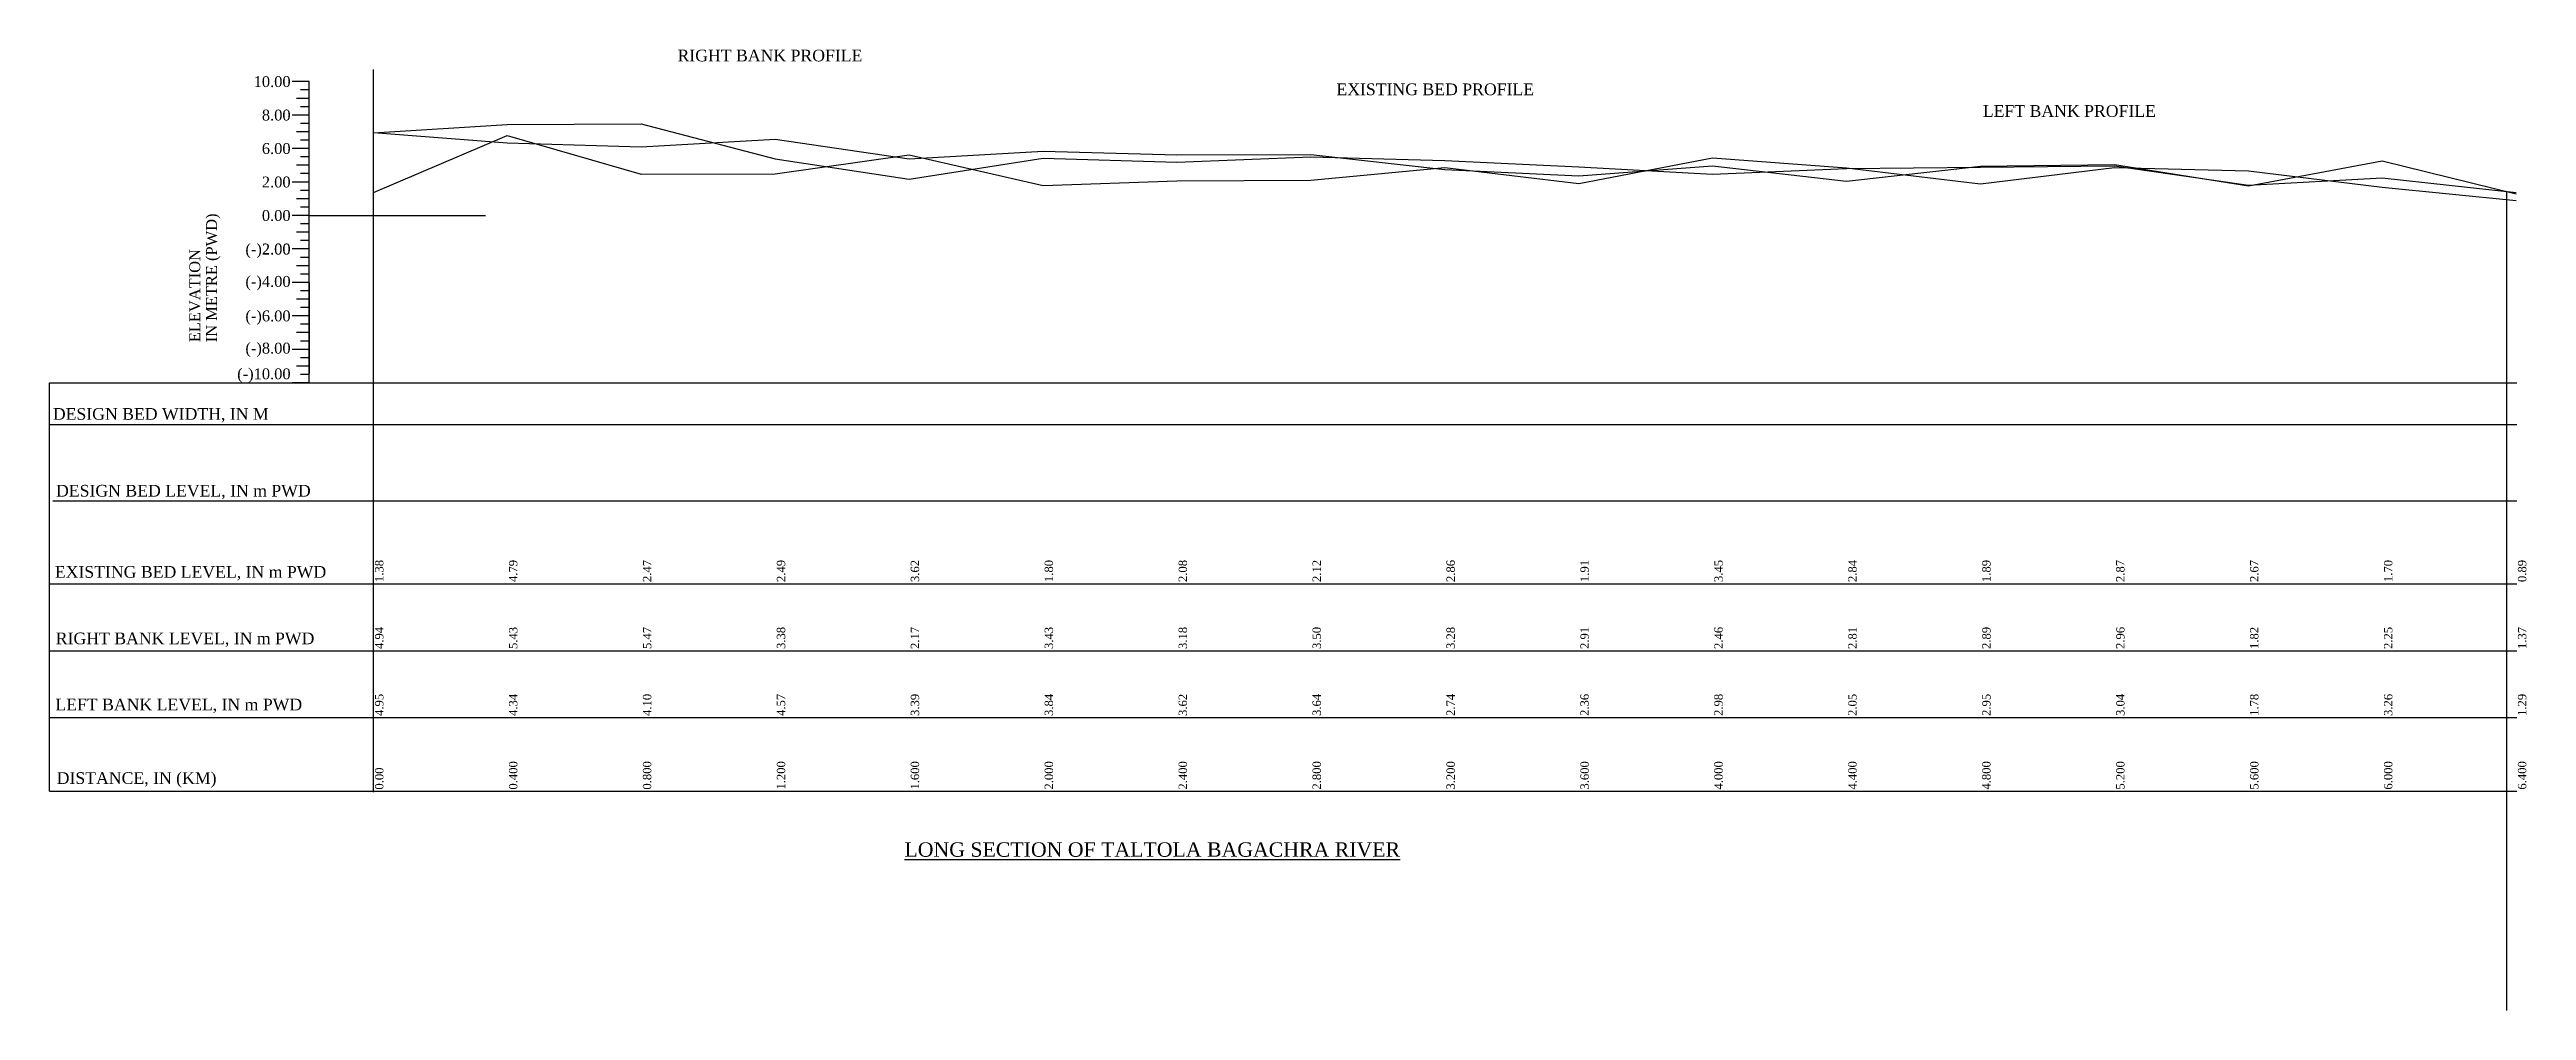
# Model space of a CAD drawing. Header units: metres. Extents: x -148477 to 168932, y -55673 to -2736.
# Drawn here: x -63454.6 to -63306.7, y -20960.7 to -20903.3 of the extents above; entities that cross this region are included whole.
import ezdxf
from ezdxf.enums import TextEntityAlignment as Align

# ---------------------------------------------------------------- set-up
doc = ezdxf.new("R2010")
doc.units = ezdxf.units.M
doc.styles.add('liza', font='times.ttf', dxfattribs={"height": 2})
doc.styles.get("Standard").update_dxf_attribs({"font": 'times.ttf'})

msp = doc.modelspace()

# ---------------------------------------------------------------- texts
at = {"color": 0, "lineweight": 30}
for s, p in [('10.00', (-63440.2496, -20905.5602)), ('8.00', (-63440.2496, -20907.5602)), ('6.00', (-63440.2496, -20909.5602)), ('2.00', (-63440.2496, -20911.5602)), ('0.00', (-63440.2496, -20913.5602)), ('(-)2.00', (-63440.2496, -20915.5734)), ('2.00', (-63440.2496, -20915.5602)), ('(-)4.00', (-63440.2496, -20917.4984)), ('(-)6.00', (-63440.2496, -20919.5602)), ('(-)8.00', (-63440.2496, -20921.4852)), ('(-)10.00', (-63440.2496, -20923.0195))]:
    msp.add_text(s, height=0.65, dxfattribs=at).set_placement(p, align=Align.RIGHT)
for s, p in [('IN METRE (PWD)', (-63444.6496, -20920.8052)), ('ELEVATION', (-63445.6496, -20920.8052))]:
    msp.add_text(s, height=0.65, rotation=90, dxfattribs=at).set_placement(p)
at = {"color": 5, "lineweight": 30, "char_height": 0.7, "attachment_point": 1}
for s, insert in [('RIGHT BANK PROFILE', (-63417.1388, -20903.3272)), ('EXISTING BED PROFILE', (-63377.7795, -20905.3461))]:
    msp.add_mtext(s, dxfattribs=dict(at, insert=insert))
at = {"color": 3, "lineweight": 30, "insert": (-63339.1679, -20906.6409), "char_height": 0.7, "attachment_point": 1}
msp.add_mtext('LEFT BANK PROFILE', dxfattribs=at)
at = {"color": 0, "lineweight": 30, "char_height": 0.7, "attachment_point": 1}
for s, insert in [('DESIGN BED WIDTH, IN M', (-63454.4518, -20924.7411)), ('DESIGN BED LEVEL, IN m PWD', (-63454.2611, -20929.3295)), ('EXISTING BED LEVEL, IN m PWD', (-63454.3318, -20934.178)), ('RIGHT BANK LEVEL, IN m PWD', (-63454.2769, -20938.153)), ('LEFT BANK LEVEL, IN m PWD', (-63454.2997, -20942.1027)), ('DISTANCE, IN (KM)', (-63454.2214, -20946.4958))]:
    msp.add_mtext(s, dxfattribs=dict(at, insert=insert))
at = {"color": 6, "linetype": 'Continuous', "lineweight": -3, "ltscale": 0.5, "char_height": 0.5, "width": 2.15, "attachment_point": 1, "rotation": 90, "style": 'liza'}
for s, insert in [('1.38', (-63435.2068, -20935.1352)), ('4.79', (-63427.2068, -20935.1352)), ('2.47', (-63419.2068, -20935.1352)), ('2.49', (-63411.2068, -20935.1352)), ('3.62', (-63403.2068, -20935.1352)), ('1.80', (-63395.2068, -20935.1352)), ('2.08', (-63387.2068, -20935.1352)), ('2.12', (-63379.2068, -20935.1352)), ('2.86', (-63371.2068, -20935.1352)), ('1.91', (-63363.2068, -20935.1352)), ('3.45', (-63355.2068, -20935.1352)), ('2.84', (-63347.2068, -20935.1352)), ('1.89', (-63339.2068, -20935.1352)), ('2.87', (-63331.2068, -20935.1352)), ('2.67', (-63323.2068, -20935.1352)), ('1.70', (-63315.2068, -20935.1352)), ('0.89', (-63307.2068, -20935.1352)), ('4.94', (-63435.2068, -20939.1352)), ('5.43', (-63427.2068, -20939.1352)), ('5.47', (-63419.2068, -20939.1352)), ('3.38', (-63411.2068, -20939.1352)), ('2.17', (-63403.2068, -20939.1352)), ('3.43', (-63395.2068, -20939.1352)), ('3.18', (-63387.2068, -20939.1352)), ('3.50', (-63379.2068, -20939.1352)), ('3.28', (-63371.2068, -20939.1352)), ('2.91', (-63363.2068, -20939.1352)), ('2.46', (-63355.2068, -20939.1352)), ('2.81', (-63347.2068, -20939.1352)), ('2.89', (-63339.2068, -20939.1352)), ('2.96', (-63331.2068, -20939.1352)), ('1.82', (-63323.2068, -20939.1352)), ('2.25', (-63315.2068, -20939.1352)), ('1.37', (-63307.2068, -20939.1352)), ('4.95', (-63435.2068, -20943.1352)), ('4.34', (-63427.2068, -20943.1352)), ('4.10', (-63419.2068, -20943.1352)), ('4.57', (-63411.2068, -20943.1352)), ('3.39', (-63403.2068, -20943.1352)), ('3.84', (-63395.2068, -20943.1352)), ('3.62', (-63387.2068, -20943.1352)), ('3.64', (-63379.2068, -20943.1352)), ('2.74', (-63371.2068, -20943.1352)), ('2.36', (-63363.2068, -20943.1352)), ('2.98', (-63355.2068, -20943.1352)), ('2.05', (-63347.2068, -20943.1352)), ('2.95', (-63339.2068, -20943.1352)), ('3.04', (-63331.2068, -20943.1352)), ('1.78', (-63323.2068, -20943.1352)), ('3.26', (-63315.2068, -20943.1352)), ('1.29', (-63307.2068, -20943.1352)), ('0.00', (-63435.2068, -20947.5352)), ('0.400', (-63427.2068, -20947.5352)), ('0.800', (-63419.2068, -20947.5352)), ('1.200', (-63411.2068, -20947.5352)), ('1.600', (-63403.2068, -20947.5352)), ('2.000', (-63395.2068, -20947.5352)), ('2.400', (-63387.2068, -20947.5352)), ('2.800', (-63379.2068, -20947.5352)), ('3.200', (-63371.2068, -20947.5352)), ('3.600', (-63363.2068, -20947.5352)), ('4.000', (-63355.2068, -20947.5352)), ('4.400', (-63347.2068, -20947.5352)), ('4.800', (-63339.2068, -20947.5352)), ('5.200', (-63331.2068, -20947.5352)), ('5.600', (-63323.2068, -20947.5352)), ('6.000', (-63315.2068, -20947.5352)), ('6.400', (-63307.2068, -20947.5352))]:
    msp.add_mtext(s, dxfattribs=dict(at, insert=insert))
at = {"color": 0, "linetype": 'ByBlock', "lineweight": 30, "insert": (-63403.5833, -20950.6845), "char_height": 0.861585, "width": 43.932388, "attachment_point": 1}
msp.add_mtext('\\pi-861.6,l861.6,t3.705e+004;{\\LLONG SECTION OF TALTOLA BAGACHRA RIVER}', dxfattribs=at)

# ---------------------------------------------------------------- linework, layer by layer
at = {"color": 0, "lineweight": 30}
for p, q in [((-63439.1496, -20905.2352), (-63440.1496, -20905.2352)), ((-63439.1496, -20905.7352), (-63439.6496, -20905.7352)), ((-63439.1496, -20923.2352), (-63439.1496, -20905.2352)), ((-63439.1496, -20907.2352), (-63440.1496, -20907.2352)), ((-63439.1496, -20907.2352), (-63440.1496, -20907.2352)), ((-63439.1496, -20907.2352), (-63440.1496, -20907.2352)), ((-63439.1496, -20906.2352), (-63439.8996, -20906.2352)), ((-63439.1496, -20906.7352), (-63439.6496, -20906.7352)), ((-63439.1496, -20908.2352), (-63439.8996, -20908.2352)), ((-63439.1496, -20907.7352), (-63439.6496, -20907.7352)), ((-63439.1496, -20908.7352), (-63439.6496, -20908.7352)), ((-63439.1496, -20909.2352), (-63440.1496, -20909.2352)), ((-63439.1496, -20909.2352), (-63440.1496, -20909.2352)), ((-63439.1496, -20910.2352), (-63439.8996, -20910.2352)), ((-63439.1496, -20910.2352), (-63439.8996, -20910.2352)), ((-63439.1496, -20909.7352), (-63439.6496, -20909.7352)), ((-63439.1496, -20909.7352), (-63439.6496, -20909.7352)), ((-63439.1496, -20911.2352), (-63440.1496, -20911.2352)), ((-63439.1496, -20910.7352), (-63439.6496, -20910.7352)), ((-63439.1496, -20911.7352), (-63439.6496, -20911.7352)), ((-63439.1496, -20913.2352), (-63440.1496, -20913.2352)), ((-63439.1496, -20912.2352), (-63439.8996, -20912.2352)), ((-63439.1496, -20912.7352), (-63439.6496, -20912.7352)), ((-63439.1496, -20914.2352), (-63439.8996, -20914.2352)), ((-63439.1496, -20913.7352), (-63439.6496, -20913.7352)), ((-63439.1496, -20915.2352), (-63440.1496, -20915.2352)), ((-63439.1496, -20914.7352), (-63439.6496, -20914.7352)), ((-63439.1496, -20915.7352), (-63439.6496, -20915.7352)), ((-63439.1496, -20917.2352), (-63440.1496, -20917.2352)), ((-63439.1496, -20916.2352), (-63439.8996, -20916.2352)), ((-63439.1496, -20916.7352), (-63439.6496, -20916.7352)), ((-63439.1496, -20918.2352), (-63439.8996, -20918.2352)), ((-63439.1496, -20917.7352), (-63439.6496, -20917.7352)), ((-63439.1496, -20918.7352), (-63439.6496, -20918.7352)), ((-63439.1496, -20919.2352), (-63440.1496, -20919.2352)), ((-63439.1496, -20920.2352), (-63439.8996, -20920.2352)), ((-63439.1496, -20919.7352), (-63439.6496, -20919.7352)), ((-63439.1496, -20921.2352), (-63440.1496, -20921.2352)), ((-63439.1496, -20920.7352), (-63439.6496, -20920.7352)), ((-63439.1496, -20921.7352), (-63439.6496, -20921.7352)), ((-63454.6496, -20923.2352), (-63307.2659, -20923.2352)), ((-63439.1496, -20923.2352), (-63440.1496, -20923.2352)), ((-63439.1496, -20922.2352), (-63439.8996, -20922.2352)), ((-63439.1496, -20922.7352), (-63439.6496, -20922.7352)), ((-63454.6496, -20925.7298), (-63307.2659, -20925.7298)), ((-63454.4553, -20930.2823), (-63307.2659, -20930.2823)), ((-63454.6496, -20947.6352), (-63307.2659, -20947.6352))]:
    msp.add_line(p, q, dxfattribs=at)
at = {"color": 6, "linetype": 'Continuous', "lineweight": -3, "ltscale": 0.5}
for p, q in [((-63435.3068, -20947.6897), (-63435.3068, -20904.5135)), ((-63439.1496, -20913.2352), (-63428.599, -20913.2352)), ((-63307.8939, -20911.8015), (-63307.8939, -20960.7307))]:
    msp.add_line(p, q, dxfattribs=at)
at = {"lineweight": 30}
for p, q in [((-63439.1496, -20917.2352), (-63439.1496, -20922.6652)), ((-63454.6496, -20947.6352), (-63454.6496, -20923.2352)), ((-63454.6496, -20935.2352), (-63307.2659, -20935.2352)), ((-63454.6496, -20939.2352), (-63307.2659, -20939.2352)), ((-63454.6496, -20943.2352), (-63307.2659, -20943.2352))]:
    msp.add_line(p, q, dxfattribs=at)
at = {"color": 5, "lineweight": 30}
for points in [[(-63417.318, -20903.7095, 0, 0, 0), (-63418.4742, -20903.7157, 0, 0, 0), (-63419.0938, -20906.7069, 0.2996, 0, 0), (-63419.3229, -20907.8423, 0, 0, 0)], [(-63377.9111, -20905.7615, 0, 0, 0), (-63378.7831, -20905.7423, 0, 0, 0), (-63379.7586, -20909.872, 0.2996, 0, 0), (-63380.0522, -20911.1212, 0, 0, 0)]]:
    msp.add_lwpolyline(points, format="xyseb", dxfattribs=at)
at = {"color": 3, "lineweight": 30}
msp.add_lwpolyline([(-63339.2328, -20907.0171, 0, 0, 0), (-63339.9379, -20907.0167, 0, 0, 0), (-63340.4922, -20909.3664, 0.2996, 0, 0), (-63340.769, -20910.4484, 0, 0, 0)], format="xyseb", dxfattribs=at)
at = {"color": 5, "linetype": 'Continuous', "lineweight": -3, "ltscale": 0.5}
msp.add_lwpolyline([(-63435.3068, -20908.2952), (-63427.3068, -20907.8062), (-63419.3068, -20907.7622), (-63411.3068, -20909.8552), (-63403.3068, -20911.0682), (-63395.3068, -20909.8062), (-63387.3068, -20910.0582), (-63379.3068, -20909.7362), (-63371.3068, -20909.9552), (-63363.3068, -20910.3232), (-63355.3068, -20910.7712), (-63347.3068, -20910.4242), (-63339.3068, -20910.3452), (-63331.3068, -20910.2742), (-63323.3068, -20911.4172), (-63315.3068, -20910.9852), (-63307.3068, -20911.8662)], dxfattribs=at)
at = {"color": 3, "linetype": 'Continuous', "lineweight": -3, "ltscale": 0.5}
msp.add_lwpolyline([(-63435.3068, -20908.2852), (-63427.3068, -20908.8962), (-63419.3068, -20909.1322), (-63411.3068, -20908.6652), (-63403.3068, -20909.8482), (-63395.3068, -20909.3962), (-63387.3068, -20909.6182), (-63379.3068, -20909.5962), (-63371.3068, -20910.4952), (-63363.3068, -20910.8732), (-63355.3068, -20910.2582), (-63347.3068, -20911.1842), (-63339.3068, -20910.2852), (-63331.3068, -20910.1942), (-63323.3068, -20911.4572), (-63315.3068, -20909.9752), (-63307.3068, -20911.9462)], dxfattribs=at)
at = {"color": 2, "linetype": 'Continuous', "lineweight": -3, "ltscale": 0.5}
msp.add_lwpolyline([(-63435.3068, -20911.8552), (-63427.3068, -20908.4462), (-63419.3068, -20910.7622), (-63411.3068, -20910.7452), (-63403.3068, -20909.6182), (-63395.3068, -20911.4362), (-63387.3068, -20911.1582), (-63379.3068, -20911.1162), (-63371.3068, -20910.3752), (-63363.3068, -20911.3232), (-63355.3068, -20909.7882), (-63347.3068, -20910.3942), (-63339.3068, -20911.3452), (-63331.3068, -20910.3642), (-63323.3068, -20910.5672), (-63315.3068, -20911.5352), (-63307.3068, -20912.3462)], dxfattribs=at)
at = {"color": 0, "lineweight": 30}
msp.add_lwpolyline([(-63444.1496, -20920.9352, 0, 0, 0), (-63444.1496, -20913.1885, 0.2767, 0, 0), (-63444.1496, -20912.6352, 0, 0, 0)], format="xyseb", dxfattribs=at)

msp.set_redraw_order([(e.dxf.handle, doc.entitydb.next_handle()) for e in msp.query("TEXT MTEXT ATTDEF DIMENSION ARC_DIMENSION")])  # texts and dimensions are drawn at this point

doc.saveas('drawing.dxf')
